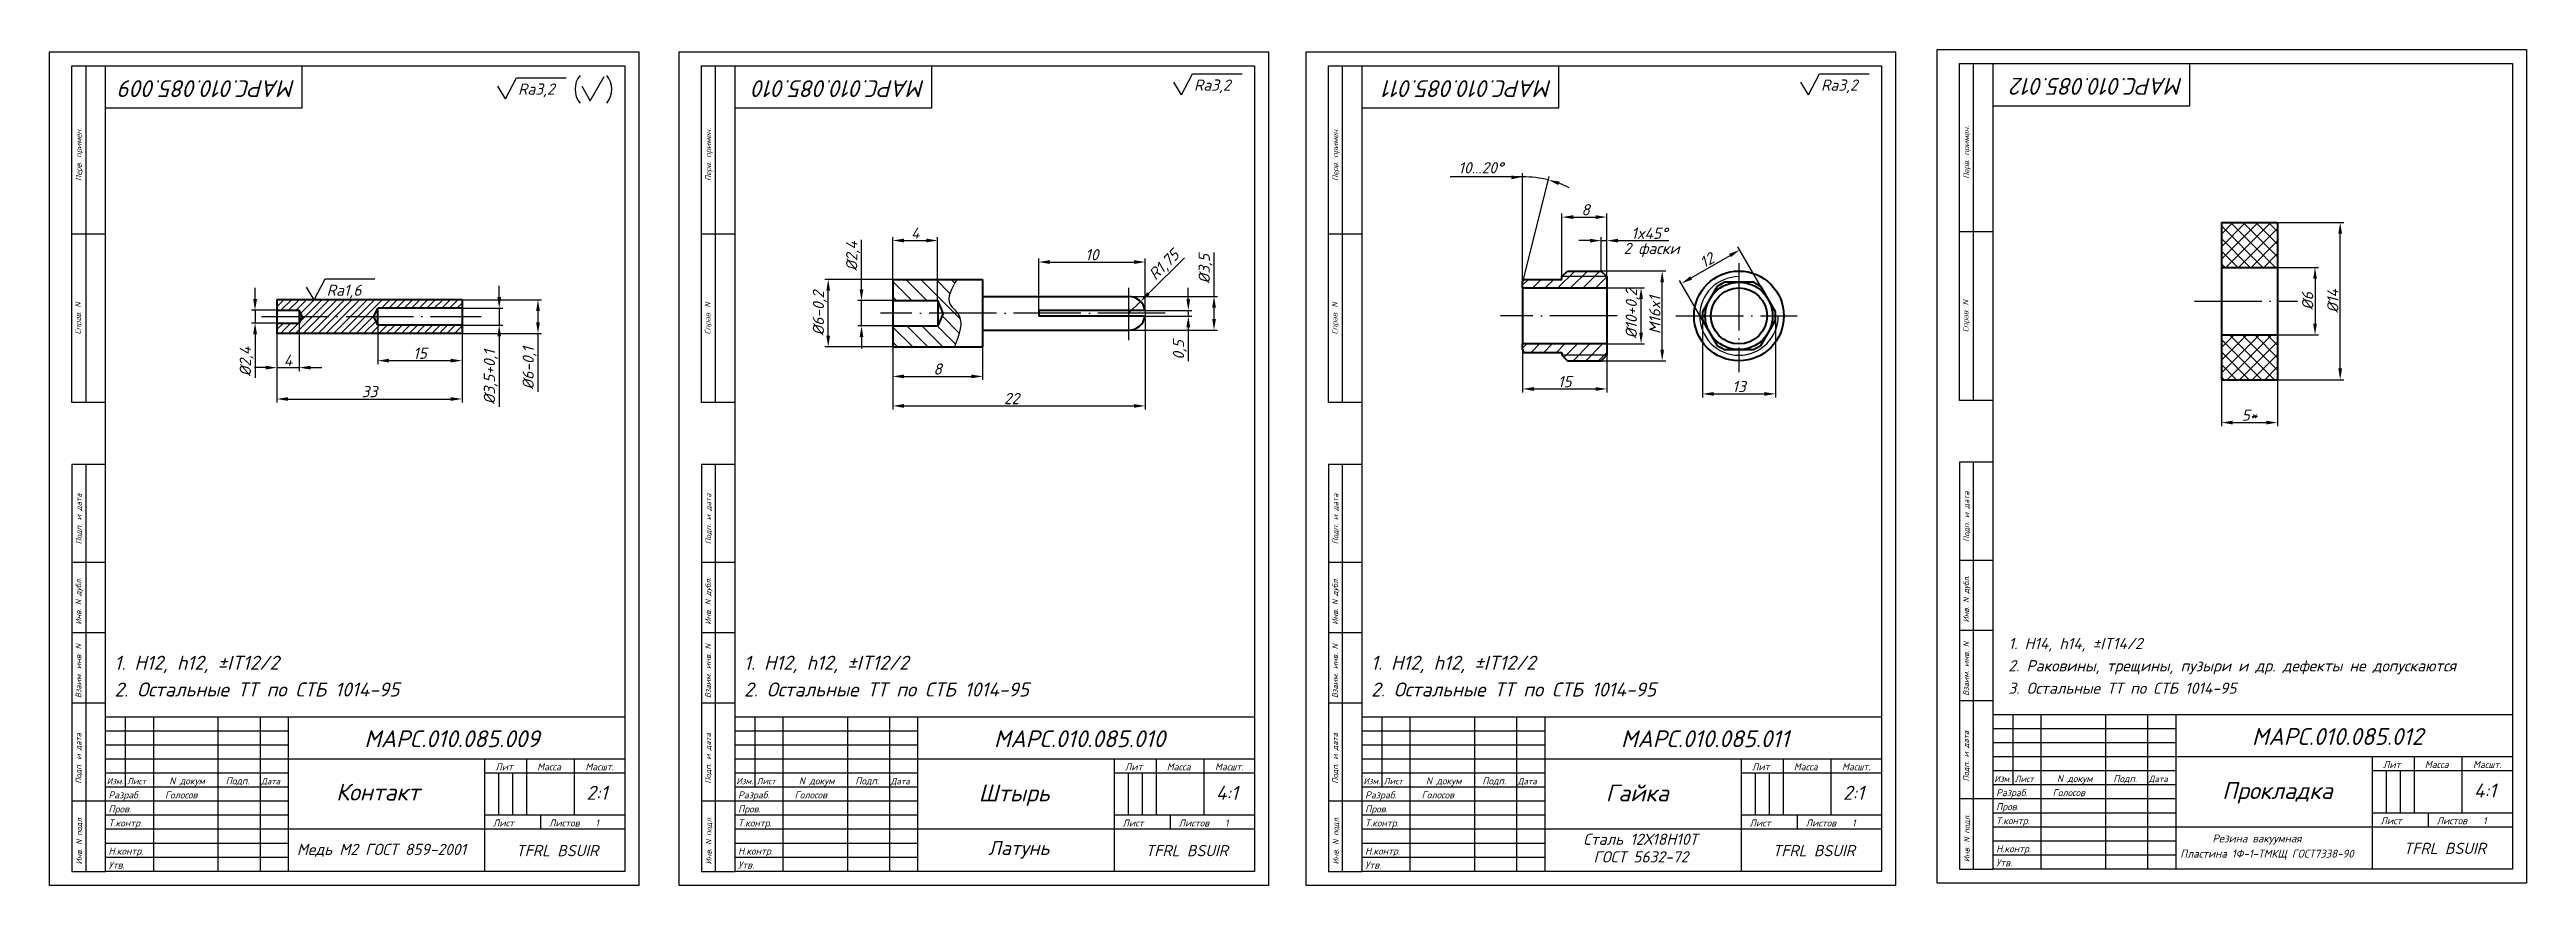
# Model space of a CAD drawing. Header units: millimetres. Extents: x -5427 to 3670, y -5891 to 948.
# Drawn here: x 2756 to 3639, y -4182 to -3885 of the extents above; entities that cross this region are included whole.
import ezdxf
from ezdxf.enums import TextEntityAlignment as Align

# ---------------------------------------------------------------- set-up
doc = ezdxf.new("R2010")
doc.units = ezdxf.units.MM
doc.header["$MEASUREMENT"] = 0
doc.linetypes.add('ACAD_ISO04W100', pattern=[30, 24, -3, 0, -3])
doc.layers.add('оси', color=1, linetype='ACAD_ISO04W100')
doc.layers.add('Толстые', color=7, linetype='Continuous', lineweight=50)
doc.layers.add('Тонкие', color=140, linetype='Continuous', lineweight=25)
doc.styles.get("Standard").update_dxf_attribs({"font": 'isocpeui.ttf'})
doc.styles.add('Для рамки', font='simplex.shx', dxfattribs={"oblique": 15, "height": 4})
doc.dimstyles.new('ISO-25', dxfattribs={"dimtxt": 4, "dimasz": 4, "dimexe": 1.25, "dimexo": 0, "dimtad": 1, "dimtxsty": 'Standard', "dimcen": 2.5, "dimadec": 0, "dimazin": 0, "dimtfac": 1, "dimtmove": 0, "dimatfit": 3, "dimfxl": 1, "dimarcsym": 0})

msp = doc.modelspace()

# ---------------------------------------------------------------- texts
at = {"layer": 'Тонкие'}
for s, p in [('МАРС.010.085.009', (2843.778, -3895.463)), ('МАРС.010.085.010', (3068.137, -3895.463)), ('МАРС.010.085.011', (3291.586, -3895.463)), ('МАРС.010.085.012', (3516.449, -3894.659))]:
    msp.add_text(s, height=6, rotation=180, dxfattribs=at).set_placement(p)
for s, height, p in [('Ra3,2', 4, (2923.018, -3900.635)), ('Ra3,2', 4, (3163.894, -3899.209)), ('Ra3,2', 4, (3387.343, -3899.209)), ('10...20%%d', 4, (3258.092, -3928.667)), ('2 фаски', 4, (3316.986, -3957.4)), ('Ra1,6', 4, (2854.822, -3972.285)), ('1. H14, h14, %%pIT14/2', 4, (3454.165, -4098.15)), ('1. H12, h12, %%pIT12/2', 5, (2779.15, -4105.516)), ('1. H12, h12, %%pIT12/2', 5, (3003.509, -4105.516)), ('1. H12, h12, %%pIT12/2', 5, (3226.959, -4105.516)), ('2. Раковины, трещины, пузыри и др. дефекты не допускаются', 4, (3454.078, -4106.079)), ('2. Остальные ТТ по СТБ 1014-95', 5, (2779.208, -4115.043)), ('2. Остальные ТТ по СТБ 1014-95', 5, (3003.566, -4115.043)), ('2. Остальные ТТ по СТБ 1014-95', 5, (3227.016, -4115.043)), ('3. Остальные ТТ по СТБ 1014-95', 4, (3454.078, -4114.079)), ('МАРС.010.085.009', 6, (2868.227, -4133.094)), ('МАРС.010.085.010', 6, (3092.585, -4133.094)), ('МАРС.010.085.011', 6, (3316.035, -4133.094)), ('МАРС.010.085.012', 6, (3540.897, -4132.29)), ('Изм.', 2.25, (2776.43, -4146.307)), ('Лист', 2.25, (2783.717, -4146.307)), ('Дата', 2.25, (2831.467, -4146.337)), ('Контакт', 6, (2858.169, -4152.094)), ('2:1', 5, (2947.35, -4151.849)), ('Изм.', 2.25, (3000.789, -4146.307)), ('Лист', 2.25, (3008.076, -4146.307)), ('Дата', 2.25, (3055.826, -4146.337)), ('Штырь', 6, (3087.169, -4152.403)), ('4:1', 5, (3171.709, -4151.849)), ('Изм.', 2.25, (3224.239, -4146.307)), ('Лист', 2.25, (3231.526, -4146.307)), ('Дата', 2.25, (3279.275, -4146.337)), ('Гайка', 6, (3310.619, -4152.403)), ('2:1', 5, (3395.158, -4151.849)), ('Изм.', 2.25, (3449.101, -4145.503)), ('Разраб.', 2.5, (3449.733, -4150.548)), ('Лист', 2.25, (3456.388, -4145.503)), ('Голосов', 2.5, (3469.862, -4150.548)), ('Дата', 2.25, (3504.137, -4145.534)), ('Прокладка', 6, (3530.298, -4151.554)), ('4:1', 5, (3620.02, -4151.045)), ('Разраб.', 2.5, (2777.063, -4151.351)), ('Пров.', 2.5, (2777.063, -4156.351)), ('Голосов', 2.5, (2797.192, -4151.351)), ('Разраб.', 2.5, (3001.421, -4151.351)), ('Пров.', 2.5, (3001.421, -4156.351)), ('Голосов', 2.5, (3021.55, -4151.351)), ('Разраб.', 2.5, (3224.871, -4151.351)), ('Пров.', 2.5, (3224.871, -4156.351)), ('Голосов', 2.5, (3245, -4151.351)), ('Пров.', 2.5, (3449.733, -4155.548)), ('Т.контр.', 2.5, (2777.063, -4161.351)), ('Лист', 2.5, (2914.063, -4161.351)), ('Листов', 2.5, (2934.063, -4161.351)), ('1', 2.5, (2950.577, -4161.351)), ('Т.контр.', 2.5, (3001.421, -4161.351)), ('Лист', 2.5, (3138.421, -4161.351)), ('Листов', 2.5, (3158.421, -4161.351)), ('1', 2.5, (3174.936, -4161.351)), ('Т.контр.', 2.5, (3224.871, -4161.351)), ('Сталь 12Х18Н10Т', 4, (3302.632, -4167.89)), ('Лист', 2.5, (3361.871, -4161.351)), ('Листов', 2.5, (3381.871, -4161.351)), ('1', 2.5, (3398.385, -4161.351)), ('Т.контр.', 2.5, (3449.733, -4160.548)), ('Резина вакуумная', 2.8, (3526.808, -4167.01)), ('Лист', 2.5, (3586.733, -4160.548)), ('Листов', 2.5, (3606.733, -4160.548)), ('1', 2.5, (3623.247, -4160.548)), ('Утв.', 2.5, (2777.063, -4176.351)), ('Н.контр.', 2.5, (2777.063, -4171.351)), ('Медь М2 ГОСТ 859-2001', 4, (2844.21, -4171.504)), ('TFRL BSUIR', 4, (2922.237, -4171.947)), ('Утв.', 2.5, (3001.421, -4176.351)), ('Н.контр.', 2.5, (3001.421, -4171.351)), ('Латунь', 5, (3090.533, -4171.504)), ('TFRL BSUIR', 4, (3146.596, -4171.947)), ('Утв.', 2.5, (3224.871, -4176.351)), ('Н.контр.', 2.5, (3224.871, -4171.351)), ('ГОСТ 5632-72', 4, (3306.24, -4174.17)), ('TFRL BSUIR', 4, (3370.045, -4171.947)), ('Утв.', 2.5, (3449.733, -4175.548)), ('Н.контр.', 2.5, (3449.733, -4170.548)), ('Пластина 1Ф-1-ТМКЩ ГОСТ7338-90', 2.8, (3515.35, -4172.429)), ('TFRL BSUIR', 4, (3594.907, -4171.143))]:
    msp.add_text(s, height=height, dxfattribs=at).set_placement(p)
at = {"layer": 'Тонкие', "linetype": 'Continuous', "style": 'Для рамки', "oblique": 15}
for s, p in [('Перв. примен.', (2767.468, -3931.379)), ('Перв. примен.', (2991.826, -3931.379)), ('Перв. примен.', (3215.276, -3931.379)), ('Перв. примен.', (3440.138, -3930.576)), ('Справ. N', (2767.223, -3986.013)), ('Справ. N', (2991.582, -3986.013)), ('Справ. N', (3215.032, -3986.013)), ('Справ. N', (3439.894, -3985.21)), ('Подп. и дата', (3440.154, -4059.989)), ('Подп. и дата', (2767.483, -4060.793)), ('Подп. и дата', (2991.842, -4060.793)), ('Подп. и дата', (3215.292, -4060.793)), ('Инв. N дубл.', (2767.386, -4089.432)), ('Инв. N дубл.', (2991.744, -4089.432)), ('Инв. N дубл.', (3215.194, -4089.432)), ('Инв. N дубл.', (3440.056, -4088.629)), ('Взаим. инв. N', (2767.386, -4115.594)), ('Взаим. инв. N', (2991.744, -4115.594)), ('Взаим. инв. N', (3215.194, -4115.594)), ('Взаим. инв. N', (3440.056, -4114.791)), ('Подп. и дата', (2767.386, -4146.094)), ('Подп. и дата', (2991.744, -4146.094)), ('Подп. и дата', (3215.194, -4146.094)), ('Подп. и дата', (3440.056, -4145.291)), ('Инв. N подл.', (2767.611, -4174.865)), ('Инв. N подл.', (2991.97, -4174.865)), ('Инв. N подл.', (3215.419, -4174.865)), ('Инв. N подл.', (3440.281, -4174.062))]:
    msp.add_text(s, height=2, rotation=90, dxfattribs=at).set_placement(p)
at = {"layer": 'Тонкие'}
for s, p in [('Лит', (2918.063, -4141.351)), ('Масса', (2934.063, -4141.351)), ('Масшт.', (2952.063, -4141.351)), ('Лит', (3142.421, -4141.351)), ('Масса', (3158.421, -4141.351)), ('Масшт.', (3176.421, -4141.351)), ('Лит', (3365.871, -4141.351)), ('Масса', (3381.871, -4141.351)), ('Масшт.', (3399.871, -4141.351)), ('Лит', (3590.733, -4140.548)), ('Масса', (3606.733, -4140.548)), ('Масшт.', (3624.733, -4140.548)), ('N докум', (2805.063, -4146.351)), ('Подп.', (2823.063, -4146.351)), ('N докум', (3029.421, -4146.351)), ('Подп.', (3047.421, -4146.351)), ('N докум', (3252.871, -4146.351)), ('Подп.', (3270.871, -4146.351)), ('N докум', (3477.733, -4145.548)), ('Подп.', (3495.733, -4145.548))]:
    msp.add_text(s, height=2.5, dxfattribs=at).set_placement(p, align=Align.CENTER)

# ---------------------------------------------------------------- blocks, each defined once
blk = doc.blocks.new('*D221')
at = {"layer": 'Defpoints', "color": 0, "transparency": 16777216}
for p in [(2837.06, -3977.45), (2829.31, -3981.97), (2837.06, -3981.97)]:
    blk.add_point(p, dxfattribs=at)
at = {"layer": 'Тонкие', "color": 0, "lineweight": -2, "transparency": 16777216}
for p, q in [((2829.31, -3973.45), (2829.31, -3969.45)), ((2837.06, -3977.45), (2828.06, -3977.45)), ((2829.31, -3977.45), (2829.31, -3981.97)), ((2837.06, -3981.97), (2828.06, -3981.97)), ((2829.31, -3985.97), (2829.31, -4001.45))]:
    blk.add_line(p, q, dxfattribs=at)
at = {"layer": 'Тонкие', "color": 0, "transparency": 16777216}
for points in [[(2828.64, -3973.45), (2829.98, -3973.45), (2829.31, -3977.45)], [(2828.64, -3985.97), (2829.98, -3985.97), (2829.31, -3981.97)]]:
    blk.add_solid(points, dxfattribs=at)
at = {"layer": 'Тонкие', "color": 0, "transparency": 16777216, "insert": (2826.29, -3995.71), "char_height": 4, "attachment_point": 5, "rotation": 90}
blk.add_mtext('%%c2,4', dxfattribs=at)
blk = doc.blocks.new('*D222')
at = {"layer": 'Defpoints', "color": 0, "transparency": 16777216}
for p in [(2903.06, -3976.71), (2903.06, -3982.71), (2916.31, -3982.71)]:
    blk.add_point(p, dxfattribs=at)
at = {"layer": 'Тонкие', "color": 0, "lineweight": -2, "transparency": 16777216}
for p, q in [((2916.31, -3972.71), (2916.31, -3968.71)), ((2903.06, -3976.71), (2917.56, -3976.71)), ((2916.31, -3976.71), (2916.31, -3982.71)), ((2903.06, -3982.71), (2917.56, -3982.71)), ((2916.31, -3986.71), (2916.31, -4011.85))]:
    blk.add_line(p, q, dxfattribs=at)
at = {"layer": 'Тонкие', "color": 0, "transparency": 16777216}
for points in [[(2915.65, -3972.71), (2916.98, -3972.71), (2916.31, -3976.71)], [(2915.65, -3986.71), (2916.98, -3986.71), (2916.31, -3982.71)]]:
    blk.add_solid(points, dxfattribs=at)
at = {"layer": 'Тонкие', "color": 0, "transparency": 16777216, "insert": (2913.29, -4001.28), "char_height": 4, "attachment_point": 5, "rotation": 90}
blk.add_mtext('%%c3,5+0,1', dxfattribs=at)
blk = doc.blocks.new('*D223')
at = {"layer": 'Defpoints', "color": 0, "transparency": 16777216}
for p in [(2903.06, -3973.71), (2903.06, -3985.71), (2930.12, -3985.71)]:
    blk.add_point(p, dxfattribs=at)
at = {"layer": 'Тонкие', "color": 0, "lineweight": -2, "transparency": 16777216}
for p, q in [((2903.06, -3973.71), (2931.37, -3973.71)), ((2930.12, -3977.71), (2930.12, -3981.71)), ((2903.06, -3985.71), (2931.37, -3985.71)), ((2930.12, -3985.71), (2930.12, -4006.5))]:
    blk.add_line(p, q, dxfattribs=at)
at = {"layer": 'Тонкие', "color": 0, "transparency": 16777216}
for points in [[(2929.45, -3977.71), (2930.79, -3977.71), (2930.12, -3973.71)], [(2929.45, -3981.71), (2930.79, -3981.71), (2930.12, -3985.71)]]:
    blk.add_solid(points, dxfattribs=at)
at = {"layer": 'Тонкие', "color": 0, "transparency": 16777216, "insert": (2927.1, -3998.11), "char_height": 4, "attachment_point": 5, "rotation": 90}
blk.add_mtext('%%c6-0,1', dxfattribs=at)
blk = doc.blocks.new('*D224')
at = {"layer": 'Defpoints', "color": 0, "transparency": 16777216}
for p in [(2837.06, -3985.71), (2845.06, -3981.97), (2845.06, -3997.87)]:
    blk.add_point(p, dxfattribs=at)
at = {"layer": 'Тонкие', "color": 0, "lineweight": -2, "transparency": 16777216}
for p, q in [((2837.06, -3985.71), (2837.06, -3999.12)), ((2845.06, -3981.97), (2845.06, -3999.12)), ((2833.06, -3997.87), (2829.06, -3997.87)), ((2837.06, -3997.87), (2845.06, -3997.87)), ((2849.06, -3997.87), (2853.06, -3997.87))]:
    blk.add_line(p, q, dxfattribs=at)
at = {"layer": 'Тонкие', "color": 0, "transparency": 16777216}
for points in [[(2833.06, -3997.21), (2833.06, -3998.54), (2837.06, -3997.87)], [(2849.06, -3997.21), (2849.06, -3998.54), (2845.06, -3997.87)]]:
    blk.add_solid(points, dxfattribs=at)
at = {"layer": 'Тонкие', "color": 0, "transparency": 16777216, "insert": (2841.06, -3995.25), "char_height": 4, "attachment_point": 5}
blk.add_mtext('4', dxfattribs=at)
blk = doc.blocks.new('*D225')
at = {"layer": 'Defpoints', "color": 0, "transparency": 16777216}
for p in [(2873.06, -3982.71), (2903.06, -3985.67), (2903.06, -3995.37)]:
    blk.add_point(p, dxfattribs=at)
at = {"layer": 'Тонкие', "color": 0, "lineweight": -2, "transparency": 16777216}
for p, q in [((2873.06, -3982.71), (2873.06, -3996.62)), ((2903.06, -3985.67), (2903.06, -3996.62)), ((2877.06, -3995.37), (2899.06, -3995.37))]:
    blk.add_line(p, q, dxfattribs=at)
at = {"layer": 'Тонкие', "color": 0, "transparency": 16777216}
for points in [[(2877.06, -3994.71), (2877.06, -3996.04), (2873.06, -3995.37)], [(2899.06, -3994.71), (2899.06, -3996.04), (2903.06, -3995.37)]]:
    blk.add_solid(points, dxfattribs=at)
at = {"layer": 'Тонкие', "color": 0, "transparency": 16777216, "insert": (2888.06, -3992.75), "char_height": 4, "attachment_point": 5}
blk.add_mtext('15', dxfattribs=at)
blk = doc.blocks.new('*D226')
at = {"layer": 'Defpoints', "color": 0, "transparency": 16777216}
for p in [(2837.06, -3985.71), (2903.06, -3985.71), (2903.06, -4009.05)]:
    blk.add_point(p, dxfattribs=at)
at = {"layer": 'Тонкие', "color": 0, "lineweight": -2, "transparency": 16777216}
for p, q in [((2837.06, -3985.71), (2837.06, -4010.3)), ((2903.06, -3985.71), (2903.06, -4010.3)), ((2841.06, -4009.05), (2899.06, -4009.05))]:
    blk.add_line(p, q, dxfattribs=at)
at = {"layer": 'Тонкие', "color": 0, "transparency": 16777216}
for points in [[(2841.06, -4008.38), (2841.06, -4009.71), (2837.06, -4009.05)], [(2899.06, -4008.38), (2899.06, -4009.71), (2903.06, -4009.05)]]:
    blk.add_solid(points, dxfattribs=at)
at = {"layer": 'Тонкие', "color": 0, "transparency": 16777216, "insert": (2870.06, -4006.42), "char_height": 4, "attachment_point": 5}
blk.add_mtext('33', dxfattribs=at)
blk = doc.blocks.new('*D227')
at = {"layer": 'Defpoints', "color": 0, "transparency": 16777216}
for p in [(3045.41, -3973.97), (3056.55, -3973.97), (3056.55, -3983.01)]:
    blk.add_point(p, dxfattribs=at)
at = {"layer": 'Тонкие', "color": 0, "lineweight": -2, "transparency": 16777216}
for p, q in [((3045.41, -3969.97), (3045.41, -3952.36)), ((3056.55, -3973.97), (3044.16, -3973.97)), ((3045.41, -3983.01), (3045.41, -3973.97)), ((3056.55, -3983.01), (3044.16, -3983.01)), ((3045.41, -3987.01), (3045.41, -3991.01))]:
    blk.add_line(p, q, dxfattribs=at)
at = {"layer": 'Тонкие', "color": 0, "transparency": 16777216}
for points in [[(3044.74, -3969.97), (3046.07, -3969.97), (3045.41, -3973.97)], [(3044.74, -3987.01), (3046.07, -3987.01), (3045.41, -3983.01)]]:
    blk.add_solid(points, dxfattribs=at)
at = {"layer": 'Тонкие', "color": 0, "transparency": 16777216, "insert": (3042.38, -3958.11), "char_height": 4, "attachment_point": 5, "rotation": 90}
blk.add_mtext('%%c2,4', dxfattribs=at)
blk = doc.blocks.new('*D228')
at = {"layer": 'Defpoints', "color": 0, "transparency": 16777216}
for p in [(3033.54, -3966.49), (3056.55, -3966.49), (3056.55, -3990.49)]:
    blk.add_point(p, dxfattribs=at)
at = {"layer": 'Тонкие', "color": 0, "lineweight": -2, "transparency": 16777216}
for p, q in [((3056.55, -3966.49), (3032.29, -3966.49)), ((3033.54, -3986.49), (3033.54, -3970.49)), ((3056.55, -3990.49), (3032.29, -3990.49))]:
    blk.add_line(p, q, dxfattribs=at)
at = {"layer": 'Тонкие', "color": 0, "transparency": 16777216}
for points in [[(3032.88, -3970.49), (3034.21, -3970.49), (3033.54, -3966.49)], [(3032.88, -3986.49), (3034.21, -3986.49), (3033.54, -3990.49)]]:
    blk.add_solid(points, dxfattribs=at)
at = {"layer": 'Тонкие', "color": 0, "transparency": 16777216, "insert": (3030.52, -3978.49), "char_height": 4, "attachment_point": 5, "rotation": 90}
blk.add_mtext('%%c6-0,2', dxfattribs=at)
blk = doc.blocks.new('*D229')
at = {"layer": 'Defpoints', "color": 0, "transparency": 16777216}
for p in [(3140.55, -3972.49), (3140.56, -3984.49), (3171.05, -3984.49)]:
    blk.add_point(p, dxfattribs=at)
at = {"layer": 'Тонкие', "color": 0, "lineweight": -2, "transparency": 16777216}
for p, q in [((3171.05, -3972.49), (3171.05, -3956.85)), ((3140.55, -3972.49), (3172.3, -3972.49)), ((3171.05, -3980.49), (3171.05, -3976.49)), ((3140.56, -3984.49), (3172.3, -3984.49))]:
    blk.add_line(p, q, dxfattribs=at)
at = {"layer": 'Тонкие', "color": 0, "transparency": 16777216}
for points in [[(3170.38, -3976.49), (3171.72, -3976.49), (3171.05, -3972.49)], [(3170.38, -3980.49), (3171.72, -3980.49), (3171.05, -3984.49)]]:
    blk.add_solid(points, dxfattribs=at)
at = {"layer": 'Тонкие', "color": 0, "transparency": 16777216, "insert": (3168.02, -3962.65), "char_height": 4, "attachment_point": 5, "rotation": 90}
blk.add_mtext('%%c3,5', dxfattribs=at)
blk = doc.blocks.new('*D230')
at = {"layer": 'Defpoints', "color": 0, "transparency": 16777216}
for p in [(3140.55, -3978.49), (3144.82, -3974.28)]:
    blk.add_point(p, dxfattribs=at)
at = {"layer": 'Тонкие', "color": 0, "lineweight": -2, "transparency": 16777216}
for p, q in [((3160.51, -3958.8), (3147.67, -3971.47)), ((3140.55, -3978.49), (3144.82, -3974.28))]:
    blk.add_line(p, q, dxfattribs=at)
at = {"layer": 'Тонкие', "color": 0, "transparency": 16777216}
blk.add_solid([(3147.2, -3971), (3148.14, -3971.94), (3144.82, -3974.28)], dxfattribs=at)
at = {"layer": 'Тонкие', "color": 0, "transparency": 16777216, "insert": (3153.48, -3961.49), "char_height": 4, "attachment_point": 5, "rotation": 44.62592}
blk.add_mtext('R1,75', dxfattribs=at)
blk = doc.blocks.new('*D231')
at = {"layer": 'Defpoints', "color": 0, "transparency": 16777216}
for p in [(3146.47, -3977.49), (3146.47, -3979.49), (3161.87, -3979.49)]:
    blk.add_point(p, dxfattribs=at)
at = {"layer": 'Тонкие', "color": 0, "lineweight": -2, "transparency": 16777216}
for p, q in [((3161.87, -3973.49), (3161.87, -3969.49)), ((3146.47, -3977.49), (3163.12, -3977.49)), ((3146.47, -3979.49), (3163.12, -3979.49)), ((3161.87, -3977.49), (3161.87, -3979.49)), ((3161.87, -3983.49), (3161.87, -3995.58))]:
    blk.add_line(p, q, dxfattribs=at)
at = {"layer": 'Тонкие', "color": 0, "transparency": 16777216}
for points in [[(3161.2, -3973.49), (3162.54, -3973.49), (3161.87, -3977.49)], [(3161.2, -3983.49), (3162.54, -3983.49), (3161.87, -3979.49)]]:
    blk.add_solid(points, dxfattribs=at)
at = {"layer": 'Тонкие', "color": 0, "transparency": 16777216, "insert": (3158.85, -3991.54), "char_height": 4, "attachment_point": 5, "rotation": 90}
blk.add_mtext('0,5', dxfattribs=at)
blk = doc.blocks.new('*D232')
at = {"layer": 'Defpoints', "color": 0, "transparency": 16777216}
for p in [(3056.55, -3990.49), (3088.55, -3990.49), (3088.55, -4000.99)]:
    blk.add_point(p, dxfattribs=at)
at = {"layer": 'Тонкие', "color": 0, "lineweight": -2, "transparency": 16777216}
for p, q in [((3056.55, -3990.49), (3056.55, -4002.24)), ((3088.55, -3990.49), (3088.55, -4002.24)), ((3060.55, -4000.99), (3084.55, -4000.99))]:
    blk.add_line(p, q, dxfattribs=at)
at = {"layer": 'Тонкие', "color": 0, "transparency": 16777216}
for points in [[(3060.55, -4000.33), (3060.55, -4001.66), (3056.55, -4000.99)], [(3084.55, -4000.33), (3084.55, -4001.66), (3088.55, -4000.99)]]:
    blk.add_solid(points, dxfattribs=at)
at = {"layer": 'Тонкие', "color": 0, "transparency": 16777216, "insert": (3072.55, -3998.37), "char_height": 4, "attachment_point": 5}
blk.add_mtext('8', dxfattribs=at)
blk = doc.blocks.new('*D233')
at = {"layer": 'Defpoints', "color": 0, "transparency": 16777216}
for p in [(3146.47, -3977.49), (3056.55, -3990.49), (3146.47, -4011.51)]:
    blk.add_point(p, dxfattribs=at)
at = {"layer": 'Тонкие', "color": 0, "lineweight": -2, "transparency": 16777216}
for p, q in [((3146.47, -3977.49), (3146.47, -4012.76)), ((3056.55, -3990.49), (3056.55, -4012.76)), ((3060.55, -4011.51), (3142.47, -4011.51))]:
    blk.add_line(p, q, dxfattribs=at)
at = {"layer": 'Тонкие', "color": 0, "transparency": 16777216}
for points in [[(3060.55, -4010.85), (3060.55, -4012.18), (3056.55, -4011.51)], [(3142.47, -4010.85), (3142.47, -4012.18), (3146.47, -4011.51)]]:
    blk.add_solid(points, dxfattribs=at)
at = {"layer": 'Тонкие', "color": 0, "transparency": 16777216, "insert": (3098.88, -4008.89), "char_height": 4, "attachment_point": 5}
blk.add_mtext('22', dxfattribs=at)
blk = doc.blocks.new('*D234')
at = {"layer": 'Defpoints', "color": 0, "transparency": 16777216}
for p in [(3072.55, -3952.58), (3056.55, -3966.49), (3072.55, -3973.97)]:
    blk.add_point(p, dxfattribs=at)
at = {"layer": 'Тонкие', "color": 0, "lineweight": -2, "transparency": 16777216}
for p, q in [((3056.55, -3966.49), (3056.55, -3951.33)), ((3060.55, -3952.58), (3068.55, -3952.58)), ((3072.55, -3973.97), (3072.55, -3951.33))]:
    blk.add_line(p, q, dxfattribs=at)
at = {"layer": 'Тонкие', "color": 0, "transparency": 16777216}
for points in [[(3060.55, -3951.91), (3060.55, -3953.25), (3056.55, -3952.58)], [(3068.55, -3951.91), (3068.55, -3953.25), (3072.55, -3952.58)]]:
    blk.add_solid(points, dxfattribs=at)
at = {"layer": 'Тонкие', "color": 0, "transparency": 16777216, "insert": (3064.55, -3949.95), "char_height": 4, "attachment_point": 5}
blk.add_mtext('4', dxfattribs=at)
blk = doc.blocks.new('*D235')
at = {"layer": 'Defpoints', "color": 0, "transparency": 16777216}
for p in [(3146.47, -3960.26), (3108.55, -3977.49), (3146.47, -3977.49)]:
    blk.add_point(p, dxfattribs=at)
at = {"layer": 'Тонкие', "color": 0, "lineweight": -2, "transparency": 16777216}
for p, q in [((3108.55, -3977.49), (3108.55, -3959.01)), ((3112.55, -3960.26), (3142.47, -3960.26)), ((3146.47, -3977.49), (3146.47, -3959.01))]:
    blk.add_line(p, q, dxfattribs=at)
at = {"layer": 'Тонкие', "color": 0, "transparency": 16777216}
for points in [[(3112.55, -3959.59), (3112.55, -3960.93), (3108.55, -3960.26)], [(3142.47, -3959.59), (3142.47, -3960.93), (3146.47, -3960.26)]]:
    blk.add_solid(points, dxfattribs=at)
at = {"layer": 'Тонкие', "color": 0, "transparency": 16777216, "insert": (3127.51, -3957.64), "char_height": 4, "attachment_point": 5}
blk.add_mtext('10', dxfattribs=at)
blk = doc.blocks.new('*D236')
at = {"layer": 'Defpoints', "color": 0, "transparency": 16777216}
for p in [(3311.02, -3969.44), (3323.22, -3969.44), (3311.02, -3989.44)]:
    blk.add_point(p, dxfattribs=at)
at = {"layer": 'Тонкие', "color": 0, "lineweight": -2, "transparency": 16777216}
for p, q in [((3311.02, -3969.44), (3324.47, -3969.44)), ((3323.22, -3985.44), (3323.22, -3973.44)), ((3311.02, -3989.44), (3324.47, -3989.44))]:
    blk.add_line(p, q, dxfattribs=at)
at = {"layer": 'Тонкие', "color": 0, "transparency": 16777216}
for points in [[(3322.56, -3973.44), (3323.89, -3973.44), (3323.22, -3969.44)], [(3322.56, -3985.44), (3323.89, -3985.44), (3323.22, -3989.44)]]:
    blk.add_solid(points, dxfattribs=at)
at = {"layer": 'Тонкие', "color": 0, "transparency": 16777216, "insert": (3320.2, -3978.65), "char_height": 4, "attachment_point": 5, "rotation": 90}
blk.add_mtext('%%c10+0,2', dxfattribs=at)
blk = doc.blocks.new('*D237')
at = {"layer": 'Defpoints', "color": 0, "transparency": 16777216}
for p in [(3309.02, -3963.44), (3330.74, -3963.44), (3309.02, -3995.44)]:
    blk.add_point(p, dxfattribs=at)
at = {"layer": 'Тонкие', "color": 0, "lineweight": -2, "transparency": 16777216}
for p, q in [((3309.02, -3963.44), (3331.99, -3963.44)), ((3330.74, -3991.44), (3330.74, -3967.44)), ((3309.02, -3995.44), (3331.99, -3995.44))]:
    blk.add_line(p, q, dxfattribs=at)
at = {"layer": 'Тонкие', "color": 0, "transparency": 16777216}
for points in [[(3330.08, -3967.44), (3331.41, -3967.44), (3330.74, -3963.44)], [(3330.08, -3991.44), (3331.41, -3991.44), (3330.74, -3995.44)]]:
    blk.add_solid(points, dxfattribs=at)
at = {"layer": 'Тонкие', "color": 0, "transparency": 16777216, "insert": (3328.12, -3979.12), "char_height": 4, "attachment_point": 5, "rotation": 90}
blk.add_mtext('M16x1', dxfattribs=at)
blk = doc.blocks.new('*D238')
at = {"layer": 'Defpoints', "color": 0, "transparency": 16777216}
for p in [(3311.02, -3944.24), (3295.02, -3965.44), (3311.02, -3965.44)]:
    blk.add_point(p, dxfattribs=at)
at = {"layer": 'Тонкие', "color": 0, "lineweight": -2, "transparency": 16777216}
for p, q in [((3295.02, -3965.44), (3295.02, -3942.99)), ((3299.02, -3944.24), (3307.02, -3944.24)), ((3311.02, -3965.44), (3311.02, -3942.99))]:
    blk.add_line(p, q, dxfattribs=at)
at = {"layer": 'Тонкие', "color": 0, "transparency": 16777216}
for points in [[(3299.02, -3943.57), (3299.02, -3944.9), (3295.02, -3944.24)], [(3307.02, -3943.57), (3307.02, -3944.9), (3311.02, -3944.24)]]:
    blk.add_solid(points, dxfattribs=at)
at = {"layer": 'Тонкие', "color": 0, "transparency": 16777216, "insert": (3303.45, -3941.61), "char_height": 4, "attachment_point": 5}
blk.add_mtext('8', dxfattribs=at)
blk = doc.blocks.new('*D239')
at = {"layer": 'Defpoints', "color": 0, "transparency": 16777216}
for p in [(3311.02, -3952.63), (3309.02, -3963.44), (3311.02, -3965.44)]:
    blk.add_point(p, dxfattribs=at)
at = {"layer": 'Тонкие', "color": 0, "lineweight": -2, "transparency": 16777216}
for p, q in [((3305.02, -3952.63), (3301.02, -3952.63)), ((3309.02, -3963.44), (3309.02, -3951.38)), ((3309.02, -3952.63), (3311.02, -3952.63)), ((3311.02, -3965.44), (3311.02, -3951.38)), ((3315.02, -3952.63), (3333.15, -3952.63))]:
    blk.add_line(p, q, dxfattribs=at)
at = {"layer": 'Тонкие', "color": 0, "transparency": 16777216}
for points in [[(3305.02, -3951.96), (3305.02, -3953.3), (3309.02, -3952.63)], [(3315.02, -3951.96), (3315.02, -3953.3), (3311.02, -3952.63)]]:
    blk.add_solid(points, dxfattribs=at)
at = {"layer": 'Тонкие', "color": 0, "transparency": 16777216, "insert": (3326.18, -3950), "char_height": 4, "attachment_point": 5}
blk.add_mtext('1x45%%d', dxfattribs=at)
blk = doc.blocks.new('*D240')
at = {"layer": 'Defpoints', "color": 0, "transparency": 16777216}
for p in [(3281.02, -3989.44), (3311.02, -3989.44), (3311.02, -4005.47)]:
    blk.add_point(p, dxfattribs=at)
at = {"layer": 'Тонкие', "color": 0, "lineweight": -2, "transparency": 16777216}
for p, q in [((3281.02, -3989.44), (3281.02, -4006.72)), ((3311.02, -3989.44), (3311.02, -4006.72)), ((3285.02, -4005.47), (3307.02, -4005.47))]:
    blk.add_line(p, q, dxfattribs=at)
at = {"layer": 'Тонкие', "color": 0, "transparency": 16777216}
for points in [[(3285.02, -4004.8), (3285.02, -4006.14), (3281.02, -4005.47)], [(3307.02, -4004.8), (3307.02, -4006.14), (3311.02, -4005.47)]]:
    blk.add_solid(points, dxfattribs=at)
at = {"layer": 'Тонкие', "color": 0, "transparency": 16777216, "insert": (3296.02, -4002.85), "char_height": 4, "attachment_point": 5}
blk.add_mtext('15', dxfattribs=at)
blk = doc.blocks.new('*D241')
at = {"layer": 'Defpoints', "color": 0, "transparency": 16777216}
for p in [(3345.1, -3980.93), (3371.1, -3980.93), (3371.1, -4007.24)]:
    blk.add_point(p, dxfattribs=at)
at = {"layer": 'Тонкие', "color": 0, "lineweight": -2, "transparency": 16777216}
for p, q in [((3345.1, -3980.93), (3345.1, -4008.49)), ((3371.1, -3980.93), (3371.1, -4008.49)), ((3349.1, -4007.24), (3367.1, -4007.24))]:
    blk.add_line(p, q, dxfattribs=at)
at = {"layer": 'Тонкие', "color": 0, "transparency": 16777216}
for points in [[(3349.1, -4006.57), (3349.1, -4007.9), (3345.1, -4007.24)], [(3367.1, -4006.57), (3367.1, -4007.9), (3371.1, -4007.24)]]:
    blk.add_solid(points, dxfattribs=at)
at = {"layer": 'Тонкие', "color": 0, "transparency": 16777216, "insert": (3358.1, -4004.61), "char_height": 4, "attachment_point": 5}
blk.add_mtext('13', dxfattribs=at)
blk = doc.blocks.new('*D242')
at = {"layer": 'Defpoints', "color": 0, "transparency": 16777216}
for p in [(3358.38, -3955.92), (3365.89, -3968.93), (3345.1, -3980.93)]:
    blk.add_point(p, dxfattribs=at)
at = {"layer": 'Тонкие', "color": 0, "lineweight": -2, "transparency": 16777216}
for p, q in [((3341.06, -3965.92), (3354.91, -3957.92)), ((3365.89, -3968.93), (3357.75, -3954.83)), ((3345.1, -3980.93), (3336.97, -3966.83))]:
    blk.add_line(p, q, dxfattribs=at)
at = {"layer": 'Тонкие', "color": 0, "transparency": 16777216}
for points in [[(3354.58, -3957.34), (3355.25, -3958.49), (3358.38, -3955.92)], [(3340.72, -3965.34), (3341.39, -3966.49), (3337.59, -3967.92)]]:
    blk.add_solid(points, dxfattribs=at)
at = {"layer": 'Тонкие', "color": 0, "transparency": 16777216, "insert": (3346.67, -3959.64), "char_height": 4, "attachment_point": 5, "rotation": 30}
blk.add_mtext('12', dxfattribs=at)
blk = doc.blocks.new('*D243')
at = {"layer": 'Defpoints', "color": 0, "transparency": 16777216}
for p in [(3550.03, -3962.17), (3550.03, -3986.17), (3563.39, -3986.17)]:
    blk.add_point(p, dxfattribs=at)
at = {"layer": 'Тонкие', "color": 0, "lineweight": -2, "transparency": 16777216}
for p, q in [((3550.03, -3962.17), (3564.64, -3962.17)), ((3563.39, -3966.17), (3563.39, -3982.17)), ((3550.03, -3986.17), (3564.64, -3986.17))]:
    blk.add_line(p, q, dxfattribs=at)
at = {"layer": 'Тонкие', "color": 0, "transparency": 16777216}
for points in [[(3562.73, -3966.17), (3564.06, -3966.17), (3563.39, -3962.17)], [(3562.73, -3982.17), (3564.06, -3982.17), (3563.39, -3986.17)]]:
    blk.add_solid(points, dxfattribs=at)
at = {"layer": 'Тонкие', "color": 0, "transparency": 16777216, "insert": (3560.77, -3974.17), "char_height": 4, "attachment_point": 5, "rotation": 90}
blk.add_mtext('%%c6', dxfattribs=at)
blk = doc.blocks.new('*D244')
at = {"layer": 'Defpoints', "color": 0, "transparency": 16777216}
for p in [(3550.03, -3946.17), (3572.35, -3946.17), (3550.03, -4002.17)]:
    blk.add_point(p, dxfattribs=at)
at = {"layer": 'Тонкие', "color": 0, "lineweight": -2, "transparency": 16777216}
for p, q in [((3550.03, -3946.17), (3573.6, -3946.17)), ((3572.35, -3998.17), (3572.35, -3950.17)), ((3550.03, -4002.17), (3573.6, -4002.17))]:
    blk.add_line(p, q, dxfattribs=at)
at = {"layer": 'Тонкие', "color": 0, "transparency": 16777216}
for points in [[(3571.68, -3950.17), (3573.02, -3950.17), (3572.35, -3946.17)], [(3571.68, -3998.17), (3573.02, -3998.17), (3572.35, -4002.17)]]:
    blk.add_solid(points, dxfattribs=at)
at = {"layer": 'Тонкие', "color": 0, "transparency": 16777216, "insert": (3569.73, -3974.17), "char_height": 4, "attachment_point": 5, "rotation": 90}
blk.add_mtext('%%c14', dxfattribs=at)
blk = doc.blocks.new('*D245')
at = {"layer": 'Defpoints', "color": 0, "transparency": 16777216}
for p in [(3530.03, -4002.17), (3550.03, -4002.17), (3550.03, -4017.44)]:
    blk.add_point(p, dxfattribs=at)
at = {"layer": 'Тонкие', "color": 0, "lineweight": -2, "transparency": 16777216}
for p, q in [((3530.03, -4002.17), (3530.03, -4018.69)), ((3550.03, -4002.17), (3550.03, -4018.69)), ((3534.03, -4017.44), (3546.03, -4017.44))]:
    blk.add_line(p, q, dxfattribs=at)
at = {"layer": 'Тонкие', "color": 0, "transparency": 16777216}
for points in [[(3534.03, -4016.78), (3534.03, -4018.11), (3530.03, -4017.44)], [(3546.03, -4016.78), (3546.03, -4018.11), (3550.03, -4017.44)]]:
    blk.add_solid(points, dxfattribs=at)
at = {"layer": 'Тонкие', "color": 0, "transparency": 16777216, "insert": (3540.03, -4014.82), "char_height": 4, "attachment_point": 5}
blk.add_mtext('5*', dxfattribs=at)

# ---------------------------------------------------------------- dimensions: what is measured, and where the dimension line sits
at = {"layer": 'Тонкие'}
for base, p1, p2, text, picture, middle in [((3311.015, -3944.236), (3295.015, -3965.445), (3311.015, -3965.445), '8', '*D238', (3303.448, -3944.236)), ((3311.015, -3952.629), (3309.015, -3963.445), (3311.015, -3965.445), '1x45%%d', '*D239', (3326.18, -3952.629)), ((3146.47, -4011.512), (3056.554, -3990.495), (3146.47, -3977.495), '22', '*D233', (3098.876, -4011.512)), ((2845.056, -3997.873), (2837.056, -3985.711), (2845.056, -3981.971), '4', '*D224', (2841.056, -3997.873))]:
    dim = msp.add_linear_dim(base=base, p1=p1, p2=p2, text=text, dimstyle='ISO-25', dxfattribs=at)
    dim.commit()
    dim.dimension.update_dxf_attribs({"geometry": picture, "text_midpoint": middle, "dimtype": 160})
for base, p1, p2, text, picture, middle in [((3045.408, -3973.975), (3056.554, -3983.015), (3056.554, -3973.975), '%%c2,4', '*D227', (3045.408, -3958.106)), ((3171.048, -3984.495), (3140.554, -3972.495), (3140.558, -3984.495), '%%c3,5', '*D229', (3171.048, -3962.651)), ((3330.742, -3963.445), (3309.015, -3995.445), (3309.015, -3963.445), 'M16x1', '*D237', (3330.742, -3979.117)), ((3323.222, -3969.445), (3311.015, -3989.445), (3311.015, -3969.445), '%%c10+0,2', '*D236', (3323.222, -3978.647))]:
    dim = msp.add_linear_dim(base=base, p1=p1, p2=p2, angle=90, text=text, dimstyle='ISO-25', dxfattribs=at)
    dim.commit()
    dim.dimension.update_dxf_attribs({"geometry": picture, "text_midpoint": middle, "dimtype": 160})
for base, p1, p2, text, picture, middle in [((3072.554, -3952.579), (3056.554, -3966.495), (3072.554, -3973.975), '4', '*D234', (3064.554, -3949.954)), ((3146.47, -3960.26), (3108.554, -3977.495), (3146.47, -3977.495), '10', '*D235', (3127.512, -3957.635)), ((2903.056, -4009.045), (2837.056, -3985.711), (2903.056, -3985.711), '33', '*D226', (2870.056, -4006.42)), ((2903.056, -3995.372), (2873.056, -3982.711), (2903.056, -3985.673), '15', '*D225', (2888.056, -3992.747)), ((3311.015, -4005.471), (3281.015, -3989.445), (3311.015, -3989.445), '15', '*D240', (3296.015, -4002.846)), ((3371.105, -4007.238), (3345.105, -3980.928), (3371.105, -3980.928), '13', '*D241', (3358.105, -4004.613)), ((3088.554, -4000.994), (3056.554, -3990.495), (3088.554, -3990.495), '8', '*D232', (3072.554, -3998.369)), ((3550.032, -4017.444), (3530.032, -4002.171), (3550.032, -4002.171), '5*', '*D245', (3540.032, -4014.819))]:
    dim = msp.add_linear_dim(base=base, p1=p1, p2=p2, text=text, dimstyle='ISO-25', dxfattribs=at)
    dim.commit()
    dim.dimension.update_dxf_attribs({"geometry": picture, "text_midpoint": middle})
for base, p1, p2, text, picture, middle in [((3572.35, -3946.171), (3550.032, -4002.171), (3550.032, -3946.171), '%%c14', '*D244', (3569.725, -3974.171)), ((3563.393, -3986.171), (3550.032, -3962.171), (3550.032, -3986.171), '%%c6', '*D243', (3560.768, -3974.171)), ((2829.311, -3981.971), (2837.056, -3977.451), (2837.056, -3981.971), '%%c2,4', '*D221', (2826.286, -3995.713)), ((2916.313, -3982.711), (2903.056, -3976.711), (2903.056, -3982.711), '%%c3,5+0,1', '*D222', (2913.288, -4001.28)), ((3033.544, -3966.495), (3056.554, -3990.495), (3056.554, -3966.495), '%%c6-0,2', '*D228', (3030.519, -3978.495)), ((3161.871, -3979.495), (3146.47, -3977.495), (3146.47, -3979.495), '0,5', '*D231', (3158.846, -3991.539)), ((2930.121, -3985.711), (2903.056, -3973.711), (2903.056, -3985.711), '%%c6-0,1', '*D223', (2927.096, -3998.106))]:
    dim = msp.add_linear_dim(base=base, p1=p1, p2=p2, angle=90, text=text, dimstyle='ISO-25', dxfattribs=at)
    dim.commit()
    dim.dimension.update_dxf_attribs({"geometry": picture, "text_midpoint": middle})
dim = msp.add_radius_dim(center=(3140.554, -3978.495), mpoint=(3144.824, -3974.28), text='R1,75', dimstyle='ISO-25', dxfattribs=at)
dim.commit()
dim.dimension.update_dxf_attribs({"geometry": '*D230', "text_midpoint": (3155.602, -3963.642), "dimtype": 164})
dim = msp.add_aligned_dim(p1=(3345.105, -3980.928), p2=(3365.889, -3968.928), distance=15.025, text='12', dimstyle='ISO-25', dxfattribs=at)
dim.commit()
dim.dimension.update_dxf_attribs({"geometry": '*D242', "text_midpoint": (3346.672, -3959.643)})

# ---------------------------------------------------------------- hatches: boundary and pattern name
at = {"layer": 'Тонкие'}
h = msp.add_hatch(dxfattribs=at)
h.set_pattern_fill('ANSI37', color=256, style=0)
h.set_pattern_definition([(45, (0, -1257.007), (-2.245064, 2.245064), []), (135, (0, -1257.007), (-2.245064, -2.245064), [])])
h.paths.add_polyline_path([(3530.032, -3946.171), (3530.032, -3962.171), (3550.032, -3962.171), (3550.032, -3946.171)])
h.paths.add_polyline_path([(3530.032, -3986.171), (3530.032, -4002.171), (3550.032, -4002.171), (3550.032, -3986.171)])
h = msp.add_hatch(dxfattribs=at)
h.set_pattern_fill('ANSI31', color=256, scale=1.2, angle=-90, style=0)
h.set_pattern_definition([(315, (14122.6292, 2338.0947), (2.6940768, 2.6940768), [])])
edge = h.paths.add_edge_path()
edge.add_line((3072.554, -3973.975), (3074.554, -3978.495))
edge.add_line((3074.554, -3978.495), (3079.685, -3978.495))
edge.add_spline(control_points=[(3079.685, -3978.495), (3079.685, -3978.495), (3078.898, -3977.409), (3074.829, -3974.344), (3077.543, -3969.703), (3079.419, -3966.495)], knot_values=[0, 0, 0, 0, 0.0000004, 1.0250501, 3.322045, 3.322045, 3.322045, 3.322045], degree=3, periodic=0)
edge.add_line((3079.419, -3966.495), (3056.554, -3966.495))
edge.add_line((3056.554, -3966.495), (3056.554, -3973.975))
edge.add_line((3056.554, -3973.975), (3072.554, -3973.975))
edge = h.paths.add_edge_path()
edge.add_line((3072.554, -3983.015), (3056.554, -3983.015))
edge.add_line((3056.554, -3983.015), (3056.554, -3990.495))
edge.add_line((3056.554, -3990.495), (3078.514, -3990.495))
edge.add_spline(control_points=[(3078.514, -3990.495), (3080.256, -3986.091), (3081.997, -3981.688), (3079.685, -3978.495)], knot_values=[3.322045, 3.322045, 3.322045, 3.322045, 6.3362858, 6.3362858, 6.3362858, 6.3362858], degree=3, periodic=0)
edge.add_line((3079.685, -3978.495), (3074.554, -3978.495))
edge.add_line((3074.554, -3978.495), (3072.554, -3983.015))
h = msp.add_hatch(dxfattribs=at)
h.set_pattern_fill('ANSI31', color=256, style=0)
h.set_pattern_definition([(45, (0, -1295.648), (-2.245064, 2.245064), [])])
h.paths.add_polyline_path([(3311.015, -3969.445), (3311.015, -3965.445), (3295.015, -3965.445), (3295.015, -3966.445), (3281.265, -3966.445), (3281.015, -3967.445), (3281.015, -3969.445)])
h.paths.add_polyline_path([(3311.015, -3965.445), (3309.015, -3963.445), (3297.015, -3963.445), (3295.015, -3965.445)])
h.paths.add_polyline_path([(3281.015, -3989.445), (3281.015, -3991.445), (3281.265, -3992.445), (3295.015, -3992.445), (3295.015, -3993.445), (3311.015, -3993.445), (3311.015, -3989.445)])
h.paths.add_polyline_path([(3311.015, -3993.445), (3295.015, -3993.445), (3297.015, -3995.445), (3309.015, -3995.445)])
h = msp.add_hatch(dxfattribs=at)
h.set_pattern_fill('ANSI31', color=256, scale=0.6, angle=180, style=0)
h.set_pattern_definition([(225, (-2611.9818, -7138.0057), (1.3470384, -1.3470384), [])])
h.paths.add_polyline_path([(2903.056, -3985.711), (2903.056, -3982.711), (2873.056, -3982.711), (2871.656, -3979.711), (2846.056, -3979.711), (2845.056, -3981.971), (2837.056, -3981.971), (2837.056, -3985.711)])
h.paths.add_polyline_path([(2871.656, -3979.711), (2873.056, -3976.711), (2879.054, -3976.711, -0.0003806), (2879.058, -3976.711), (2903.056, -3976.711), (2903.056, -3973.711), (2837.056, -3973.711), (2837.056, -3977.451), (2845.056, -3977.451), (2846.056, -3979.711)])

# ---------------------------------------------------------------- linework, layer by layer
for p, q in [((2756.063, -4182.351), (2756.063, -3885.351)), ((2756.063, -3885.351), (2966.063, -3885.351)), ((2764.063, -4010.351), (2764.063, -3890.351)), ((2764.063, -3890.351), (2776.063, -3890.351)), ((2769.063, -4010.351), (2769.063, -3890.351)), ((2776.063, -4177.351), (2776.063, -3890.351)), ((2776.063, -3890.351), (2961.063, -3890.351)), ((2846.063, -3905.351), (2846.063, -3890.351)), ((2961.063, -3890.351), (2961.063, -4177.351)), ((2966.063, -3885.351), (2966.063, -4182.351)), ((2980.421, -4182.351), (2980.421, -3885.351)), ((2980.421, -3885.351), (3190.421, -3885.351)), ((2988.421, -4010.351), (2988.421, -3890.351)), ((2988.421, -3890.351), (3000.421, -3890.351)), ((2993.421, -4010.351), (2993.421, -3890.351)), ((3000.421, -4177.351), (3000.421, -3890.351)), ((3000.421, -3890.351), (3185.421, -3890.351)), ((3070.421, -3905.351), (3070.421, -3890.351)), ((3185.421, -3890.351), (3185.421, -4177.351)), ((3190.421, -3885.351), (3190.421, -4182.351)), ((3203.871, -4182.351), (3203.871, -3885.351)), ((3203.871, -3885.351), (3413.871, -3885.351)), ((3211.871, -4010.351), (3211.871, -3890.351)), ((3211.871, -3890.351), (3223.871, -3890.351)), ((3216.871, -4010.351), (3216.871, -3890.351)), ((3223.871, -4177.351), (3223.871, -3890.351)), ((3223.871, -3890.351), (3408.871, -3890.351)), ((3293.871, -3905.351), (3293.871, -3890.351)), ((3408.871, -3890.351), (3408.871, -4177.351)), ((3413.871, -3885.351), (3413.871, -4182.351)), ((3428.733, -3884.548), (3638.733, -3884.548)), ((3428.733, -4181.548), (3428.733, -3884.548)), ((3436.733, -4009.548), (3436.733, -3889.548)), ((3436.733, -3889.548), (3448.733, -3889.548)), ((3441.733, -4009.548), (3441.733, -3889.548)), ((3448.733, -3889.548), (3633.733, -3889.548)), ((3448.733, -4176.548), (3448.733, -3889.548)), ((3518.733, -3904.548), (3518.733, -3889.548)), ((3633.733, -3889.548), (3633.733, -4176.548)), ((3638.733, -3884.548), (3638.733, -4181.548)), ((2776.063, -3905.351), (2846.063, -3905.351)), ((3000.421, -3905.351), (3070.421, -3905.351)), ((3223.871, -3905.351), (3293.871, -3905.351)), ((3448.733, -3904.548), (3518.733, -3904.548)), ((2776.063, -3950.351), (2764.063, -3950.351)), ((3000.421, -3950.351), (2988.421, -3950.351)), ((3223.871, -3950.351), (3211.871, -3950.351)), ((3448.733, -3949.548), (3436.733, -3949.548)), ((2776.063, -4010.351), (2764.063, -4010.351)), ((3000.421, -4010.351), (2988.421, -4010.351)), ((3223.871, -4010.351), (3211.871, -4010.351)), ((3448.733, -4009.548), (3436.733, -4009.548)), ((2764.063, -4032.351), (2764.063, -4177.351)), ((2776.063, -4032.351), (2764.063, -4032.351)), ((2769.063, -4177.351), (2769.063, -4032.351)), ((2988.421, -4032.351), (2988.421, -4177.351)), ((3000.421, -4032.351), (2988.421, -4032.351)), ((2993.421, -4177.351), (2993.421, -4032.351)), ((3211.871, -4032.351), (3211.871, -4177.351)), ((3223.871, -4032.351), (3211.871, -4032.351)), ((3216.871, -4177.351), (3216.871, -4032.351)), ((3436.733, -4031.548), (3436.733, -4176.548)), ((3448.733, -4031.548), (3436.733, -4031.548)), ((3441.733, -4176.548), (3441.733, -4031.548)), ((2776.063, -4067.351), (2764.063, -4067.351)), ((3000.421, -4067.351), (2988.421, -4067.351)), ((3223.871, -4067.351), (3211.871, -4067.351)), ((3448.733, -4066.548), (3436.733, -4066.548)), ((2776.063, -4092.351), (2764.063, -4092.351)), ((3000.421, -4092.351), (2988.421, -4092.351)), ((3223.871, -4092.351), (3211.871, -4092.351)), ((3448.733, -4091.548), (3436.733, -4091.548)), ((2776.063, -4117.351), (2764.063, -4117.351)), ((3000.421, -4117.351), (2988.421, -4117.351)), ((3223.871, -4117.351), (3211.871, -4117.351)), ((3448.733, -4116.548), (3436.733, -4116.548)), ((3633.733, -4121.548), (3448.733, -4121.548)), ((3455.733, -4121.548), (3455.733, -4146.548)), ((3455.733, -4121.548), (3455.733, -4146.548)), ((3465.733, -4121.548), (3465.733, -4176.548)), ((3465.733, -4121.548), (3465.733, -4176.548)), ((3488.733, -4121.548), (3488.733, -4176.548)), ((3488.733, -4121.548), (3488.733, -4176.548)), ((3503.733, -4121.548), (3503.733, -4176.548)), ((3503.733, -4121.548), (3503.733, -4176.548)), ((3513.733, -4121.548), (3513.733, -4176.548)), ((3513.733, -4121.548), (3513.733, -4176.548)), ((2961.063, -4122.351), (2776.063, -4122.351)), ((2783.063, -4122.351), (2783.063, -4147.351)), ((2783.063, -4122.351), (2783.063, -4147.351)), ((2793.063, -4122.351), (2793.063, -4177.351)), ((2793.063, -4122.351), (2793.063, -4177.351)), ((2816.063, -4122.351), (2816.063, -4177.351)), ((2816.063, -4122.351), (2816.063, -4177.351)), ((2831.063, -4122.351), (2831.063, -4177.351)), ((2831.063, -4122.351), (2831.063, -4177.351)), ((2841.063, -4122.351), (2841.063, -4177.351)), ((2841.063, -4122.351), (2841.063, -4177.351)), ((3185.421, -4122.351), (3000.421, -4122.351)), ((3007.421, -4122.351), (3007.421, -4147.351)), ((3007.421, -4122.351), (3007.421, -4147.351)), ((3017.421, -4122.351), (3017.421, -4177.351)), ((3017.421, -4122.351), (3017.421, -4177.351)), ((3040.421, -4122.351), (3040.421, -4177.351)), ((3040.421, -4122.351), (3040.421, -4177.351)), ((3055.421, -4122.351), (3055.421, -4177.351)), ((3055.421, -4122.351), (3055.421, -4177.351)), ((3065.421, -4122.351), (3065.421, -4177.351)), ((3065.421, -4122.351), (3065.421, -4177.351)), ((3408.871, -4122.351), (3223.871, -4122.351)), ((3230.871, -4122.351), (3230.871, -4147.351)), ((3230.871, -4122.351), (3230.871, -4147.351)), ((3240.871, -4122.351), (3240.871, -4177.351)), ((3240.871, -4122.351), (3240.871, -4177.351)), ((3263.871, -4122.351), (3263.871, -4177.351)), ((3263.871, -4122.351), (3263.871, -4177.351)), ((3278.871, -4122.351), (3278.871, -4177.351)), ((3278.871, -4122.351), (3278.871, -4177.351)), ((3288.871, -4122.351), (3288.871, -4177.351)), ((3288.871, -4122.351), (3288.871, -4177.351)), ((2961.063, -4137.351), (2841.063, -4137.351)), ((2911.063, -4137.351), (2911.063, -4177.351)), ((2911.063, -4137.351), (2911.063, -4177.351)), ((2926.063, -4137.351), (2926.063, -4157.351)), ((2926.063, -4137.351), (2926.063, -4157.351)), ((2943.063, -4137.351), (2943.063, -4157.351)), ((2943.063, -4137.351), (2943.063, -4157.351)), ((3185.421, -4137.351), (3065.421, -4137.351)), ((3135.421, -4137.351), (3135.421, -4177.351)), ((3135.421, -4137.351), (3135.421, -4177.351)), ((3150.421, -4137.351), (3150.421, -4157.351)), ((3150.421, -4137.351), (3150.421, -4157.351)), ((3167.421, -4137.351), (3167.421, -4157.351)), ((3167.421, -4137.351), (3167.421, -4157.351)), ((3408.871, -4137.351), (3288.871, -4137.351)), ((3358.871, -4137.351), (3358.871, -4177.351)), ((3358.871, -4137.351), (3358.871, -4177.351)), ((3373.871, -4137.351), (3373.871, -4157.351)), ((3373.871, -4137.351), (3373.871, -4157.351)), ((3390.871, -4137.351), (3390.871, -4157.351)), ((3390.871, -4137.351), (3390.871, -4157.351)), ((3633.733, -4136.548), (3513.733, -4136.548)), ((3583.733, -4136.548), (3583.733, -4176.548)), ((3583.733, -4136.548), (3583.733, -4176.548)), ((3598.733, -4136.548), (3598.733, -4156.548)), ((3598.733, -4136.548), (3598.733, -4156.548)), ((3615.733, -4136.548), (3615.733, -4156.548)), ((3615.733, -4136.548), (3615.733, -4156.548)), ((2841.063, -4142.351), (2776.063, -4142.351)), ((2841.063, -4147.351), (2776.063, -4147.351)), ((2841.063, -4147.351), (2776.063, -4147.351)), ((2961.063, -4142.351), (2911.063, -4142.351)), ((3065.421, -4142.351), (3000.421, -4142.351)), ((3065.421, -4147.351), (3000.421, -4147.351)), ((3065.421, -4147.351), (3000.421, -4147.351)), ((3185.421, -4142.351), (3135.421, -4142.351)), ((3288.871, -4142.351), (3223.871, -4142.351)), ((3288.871, -4147.351), (3223.871, -4147.351)), ((3288.871, -4147.351), (3223.871, -4147.351)), ((3408.871, -4142.351), (3358.871, -4142.351)), ((3513.733, -4141.548), (3448.733, -4141.548)), ((3513.733, -4146.548), (3448.733, -4146.548)), ((3513.733, -4146.548), (3448.733, -4146.548)), ((3633.733, -4141.548), (3583.733, -4141.548)), ((2776.063, -4152.351), (2764.063, -4152.351)), ((2961.063, -4157.351), (2911.063, -4157.351)), ((2961.063, -4157.351), (2911.063, -4157.351)), ((2931.063, -4157.351), (2931.063, -4162.351)), ((2931.063, -4157.351), (2931.063, -4162.351)), ((3000.421, -4152.351), (2988.421, -4152.351)), ((3185.421, -4157.351), (3135.421, -4157.351)), ((3185.421, -4157.351), (3135.421, -4157.351)), ((3155.421, -4157.351), (3155.421, -4162.351)), ((3155.421, -4157.351), (3155.421, -4162.351)), ((3223.871, -4152.351), (3211.871, -4152.351)), ((3408.871, -4157.351), (3358.871, -4157.351)), ((3408.871, -4157.351), (3358.871, -4157.351)), ((3378.871, -4157.351), (3378.871, -4162.351)), ((3378.871, -4157.351), (3378.871, -4162.351)), ((3448.733, -4151.548), (3436.733, -4151.548)), ((3633.733, -4156.548), (3583.733, -4156.548)), ((3633.733, -4156.548), (3583.733, -4156.548)), ((3603.733, -4156.548), (3603.733, -4161.548)), ((3603.733, -4156.548), (3603.733, -4161.548)), ((2961.063, -4162.351), (2841.063, -4162.351)), ((2961.063, -4162.351), (2841.063, -4162.351)), ((3185.421, -4162.351), (3065.421, -4162.351)), ((3185.421, -4162.351), (3065.421, -4162.351)), ((3408.871, -4162.351), (3288.871, -4162.351)), ((3408.871, -4162.351), (3288.871, -4162.351)), ((3633.733, -4161.548), (3513.733, -4161.548)), ((3633.733, -4161.548), (3513.733, -4161.548)), ((2966.063, -4182.351), (2756.063, -4182.351)), ((2764.063, -4177.351), (2776.063, -4177.351)), ((2961.063, -4177.351), (2776.063, -4177.351)), ((3190.421, -4182.351), (2980.421, -4182.351)), ((2988.421, -4177.351), (3000.421, -4177.351)), ((3185.421, -4177.351), (3000.421, -4177.351)), ((3413.871, -4182.351), (3203.871, -4182.351)), ((3211.871, -4177.351), (3223.871, -4177.351)), ((3408.871, -4177.351), (3223.871, -4177.351)), ((3638.733, -4181.548), (3428.733, -4181.548)), ((3436.733, -4176.548), (3448.733, -4176.548)), ((3633.733, -4176.548), (3448.733, -4176.548))]:
    msp.add_line(p, q)
at = {"layer": 'оси'}
for p, q in [((3358.105, -3960.643), (3358.105, -3999.437)), ((3140.554, -3969.383), (3140.554, -3988.108)), ((2831.619, -3979.711), (2909.892, -3979.711)), ((3153.677, -3978.495), (3052.218, -3978.495)), ((3314.721, -3979.445), (3273.089, -3979.445)), ((3335.664, -3979.445), (3378.837, -3979.445)), ((3520.453, -3974.171), (3557.174, -3974.171))]:
    msp.add_line(p, q, dxfattribs=at)
at = {"layer": 'Толстые'}
for p, q in [((3530.032, -3946.171), (3530.032, -4002.171)), ((3530.032, -3946.171), (3550.032, -3946.171)), ((3550.032, -3946.171), (3550.032, -4002.171)), ((3530.032, -3962.171), (3550.032, -3962.171)), ((3056.554, -3966.495), (3056.554, -3990.495)), ((3056.554, -3966.495), (3088.554, -3966.495)), ((3088.554, -3966.495), (3088.554, -3990.495)), ((3281.015, -3967.445), (3281.265, -3966.445)), ((3281.015, -3969.445), (3281.015, -3967.445)), ((3281.015, -3969.445), (3311.015, -3969.445)), ((3281.015, -3969.445), (3281.015, -3989.445)), ((3281.265, -3966.445), (3295.015, -3966.445)), ((3295.015, -3965.445), (3297.015, -3963.445)), ((3295.015, -3966.445), (3295.015, -3965.445)), ((3297.015, -3963.445), (3309.015, -3963.445)), ((3309.015, -3963.445), (3311.015, -3965.445)), ((3311.015, -3965.445), (3311.015, -3993.445)), ((3311.015, -3967.445), (3311.015, -3967.445)), ((3352.889, -3967.445), (3350.32, -3968.928)), ((3365.889, -3968.928), (3363.32, -3967.445)), ((2903.056, -3973.711), (2837.056, -3973.711)), ((2837.056, -3973.711), (2837.056, -3985.711)), ((2837.056, -3977.451), (2845.056, -3977.451)), ((2845.056, -3977.451), (2845.056, -3981.971)), ((2846.056, -3979.711), (2845.056, -3977.451)), ((2846.056, -3979.711), (2845.056, -3981.971)), ((2871.656, -3979.711), (2873.056, -3976.711)), ((2873.056, -3982.711), (2871.656, -3979.711)), ((2873.056, -3982.711), (2873.056, -3976.711)), ((2903.056, -3976.711), (2873.056, -3976.711)), ((2903.056, -3973.711), (2903.056, -3985.711)), ((3056.554, -3973.975), (3072.554, -3973.975)), ((3074.554, -3978.495), (3072.554, -3973.975)), ((3072.554, -3973.975), (3072.554, -3983.015)), ((3074.554, -3978.495), (3072.554, -3983.015)), ((3088.554, -3972.495), (3140.554, -3972.495)), ((3146.47, -3977.495), (3108.554, -3977.495)), ((3108.554, -3977.495), (3108.554, -3979.495)), ((3146.47, -3979.495), (3108.554, -3979.495)), ((3345.105, -3977.961), (3345.105, -3980.928)), ((3371.105, -3980.928), (3371.105, -3977.961)), ((2837.056, -3981.971), (2845.056, -3981.971)), ((2903.056, -3985.711), (2837.056, -3985.711)), ((2903.056, -3982.711), (2873.056, -3982.711)), ((3056.554, -3983.015), (3072.554, -3983.015)), ((3088.554, -3984.495), (3140.558, -3984.495)), ((3311.015, -3989.445), (3281.015, -3989.445)), ((3281.015, -3991.445), (3281.015, -3989.445)), ((3530.032, -3986.171), (3550.032, -3986.171)), ((3056.554, -3990.495), (3088.554, -3990.495)), ((3281.015, -3991.445), (3281.265, -3992.445)), ((3281.265, -3992.445), (3295.015, -3992.445)), ((3295.015, -3992.445), (3295.015, -3993.445)), ((3295.015, -3993.445), (3297.015, -3995.445)), ((3297.015, -3995.445), (3309.015, -3995.445)), ((3309.015, -3995.445), (3311.015, -3993.445)), ((3311.015, -3989.737), (3311.015, -3989.737)), ((3350.32, -3989.961), (3352.889, -3991.445)), ((3363.32, -3991.445), (3365.889, -3989.961)), ((3530.032, -4002.171), (3550.032, -4002.171))]:
    msp.add_line(p, q, dxfattribs=at)
for points in [[(3350.32, -3968.928), (3345.105, -3977.961)], [(3363.32, -3967.445), (3352.889, -3967.445)], [(3371.105, -3977.961), (3365.889, -3968.928)], [(3345.105, -3980.928), (3350.32, -3989.961)], [(3365.889, -3989.961), (3371.105, -3980.928)], [(3352.889, -3991.445), (3363.32, -3991.445)]]:
    msp.add_lwpolyline(points, dxfattribs=at)
for radius in [16, 12, 10]:
    msp.add_circle((3358.105, -3979.445), radius, dxfattribs=at)
for start, end in [(269.956377, 350.405935), (9.594065, 89.999999)]:
    msp.add_arc((3140.554, -3978.495), 6, start, end, dxfattribs=at)
at = {"layer": 'Тонкие'}
for p, q in [((2918.556, -3902.062), (2915.831, -3897.606)), ((2918.556, -3902.062), (2922.521, -3894.636)), ((2922.521, -3894.636), (2940.186, -3894.641)), ((3159.432, -3900.635), (3156.707, -3896.18)), ((3159.432, -3900.635), (3163.396, -3893.21)), ((3163.396, -3893.21), (3181.062, -3893.215)), ((3382.882, -3900.635), (3380.156, -3896.18)), ((3382.882, -3900.635), (3386.846, -3893.21)), ((3386.846, -3893.21), (3404.512, -3893.215)), ((3281.015, -3929.895), (3255.154, -3929.895)), ((3281.015, -3967.445), (3281.015, -3928.645)), ((3281.265, -3966.445), (3290.425, -3929.803)), ((2850.36, -3973.711), (2847.635, -3969.256)), ((2850.36, -3973.711), (2854.325, -3966.286)), ((2854.325, -3966.286), (2871.99, -3966.29)), ((3311.015, -3965.445), (3295.015, -3965.445)), ((3311.015, -3993.445), (3295.015, -3993.445)), ((2841.063, -4127.351), (2776.063, -4127.351)), ((3065.421, -4127.351), (3000.421, -4127.351)), ((3288.871, -4127.351), (3223.871, -4127.351)), ((3513.733, -4126.548), (3448.733, -4126.548)), ((2841.063, -4132.351), (2776.063, -4132.351)), ((2841.063, -4137.351), (2776.063, -4137.351)), ((3065.421, -4132.351), (3000.421, -4132.351)), ((3065.421, -4137.351), (3000.421, -4137.351)), ((3288.871, -4132.351), (3223.871, -4132.351)), ((3288.871, -4137.351), (3223.871, -4137.351)), ((3513.733, -4131.548), (3448.733, -4131.548)), ((3513.733, -4136.548), (3448.733, -4136.548)), ((2916.063, -4142.351), (2916.063, -4157.351)), ((2916.063, -4142.351), (2916.063, -4157.351)), ((2921.063, -4142.351), (2921.063, -4157.351)), ((2921.063, -4142.351), (2921.063, -4157.351)), ((3140.421, -4142.351), (3140.421, -4157.351)), ((3140.421, -4142.351), (3140.421, -4157.351)), ((3145.421, -4142.351), (3145.421, -4157.351)), ((3145.421, -4142.351), (3145.421, -4157.351)), ((3363.871, -4142.351), (3363.871, -4157.351)), ((3363.871, -4142.351), (3363.871, -4157.351)), ((3368.871, -4142.351), (3368.871, -4157.351)), ((3368.871, -4142.351), (3368.871, -4157.351)), ((3588.733, -4141.548), (3588.733, -4156.548)), ((3588.733, -4141.548), (3588.733, -4156.548)), ((3593.733, -4141.548), (3593.733, -4156.548)), ((3593.733, -4141.548), (3593.733, -4156.548)), ((2841.063, -4152.351), (2776.063, -4152.351)), ((2841.063, -4152.351), (2776.063, -4152.351)), ((2841.063, -4157.351), (2776.063, -4157.351)), ((2841.063, -4157.351), (2776.063, -4157.351)), ((3065.421, -4152.351), (3000.421, -4152.351)), ((3065.421, -4152.351), (3000.421, -4152.351)), ((3065.421, -4157.351), (3000.421, -4157.351)), ((3065.421, -4157.351), (3000.421, -4157.351)), ((3288.871, -4152.351), (3223.871, -4152.351)), ((3288.871, -4152.351), (3223.871, -4152.351)), ((3288.871, -4157.351), (3223.871, -4157.351)), ((3288.871, -4157.351), (3223.871, -4157.351)), ((3513.733, -4151.548), (3448.733, -4151.548)), ((3513.733, -4151.548), (3448.733, -4151.548)), ((3513.733, -4156.548), (3448.733, -4156.548)), ((3513.733, -4156.548), (3448.733, -4156.548)), ((2841.063, -4162.351), (2776.063, -4162.351)), ((2841.063, -4162.351), (2776.063, -4162.351)), ((3065.421, -4162.351), (3000.421, -4162.351)), ((3065.421, -4162.351), (3000.421, -4162.351)), ((3288.871, -4162.351), (3223.871, -4162.351)), ((3288.871, -4162.351), (3223.871, -4162.351)), ((3513.733, -4161.548), (3448.733, -4161.548)), ((3513.733, -4161.548), (3448.733, -4161.548)), ((2841.063, -4167.351), (2776.063, -4167.351)), ((2841.063, -4167.351), (2776.063, -4167.351)), ((2841.063, -4172.351), (2776.063, -4172.351)), ((3065.421, -4167.351), (3000.421, -4167.351)), ((3065.421, -4167.351), (3000.421, -4167.351)), ((3065.421, -4172.351), (3000.421, -4172.351)), ((3065.421, -4172.351), (3000.421, -4172.351)), ((3288.871, -4167.351), (3223.871, -4167.351)), ((3288.871, -4167.351), (3223.871, -4167.351)), ((3288.871, -4172.351), (3223.871, -4172.351)), ((3288.871, -4172.351), (3223.871, -4172.351)), ((3513.733, -4166.548), (3448.733, -4166.548)), ((3513.733, -4166.548), (3448.733, -4166.548)), ((3513.733, -4171.548), (3448.733, -4171.548)), ((3513.733, -4171.548), (3448.733, -4171.548))]:
    msp.add_line(p, q, dxfattribs=at)
for points in [[(2945.704, -3897.622), (2948.704, -3902.818)], [(2948.704, -3902.818), (2953.704, -3894.158)]]:
    msp.add_lwpolyline(points, dxfattribs=at)
for centre, radius, start, end in [((2951.156, -3898.702), 7.816, 140.526874, 219.473126), ((2948.591, -3898.702), 7.816, 320.526874, 39.473126), ((3281.015, -3967.445), 37.55, 75.963757, 90), ((3281.015, -3967.445), 37.55, 63.751035, 69.857396), ((3358.105, -3979.445), 14, 90, 0)]:
    msp.add_arc(centre, radius, start, end, dxfattribs=at)
msp.add_spline([(3079.419, -3966.495), (3077.033, -3975.367), (3079.685, -3978.495), (3078.514, -3990.495)], degree=3, dxfattribs=at)
for points in [[(3276.985, -3929.442), (3277.056, -3930.774), (3281.015, -3929.895)], [(3293.75, -3932.829), (3294.142, -3931.554), (3290.122, -3931.016)]]:
    msp.add_solid(points, dxfattribs=at)

msp.set_redraw_order([(e.dxf.handle, doc.entitydb.next_handle()) for e in msp.query("TEXT MTEXT ATTDEF DIMENSION ARC_DIMENSION")])  # texts and dimensions are drawn at this point

doc.saveas('drawing.dxf')
